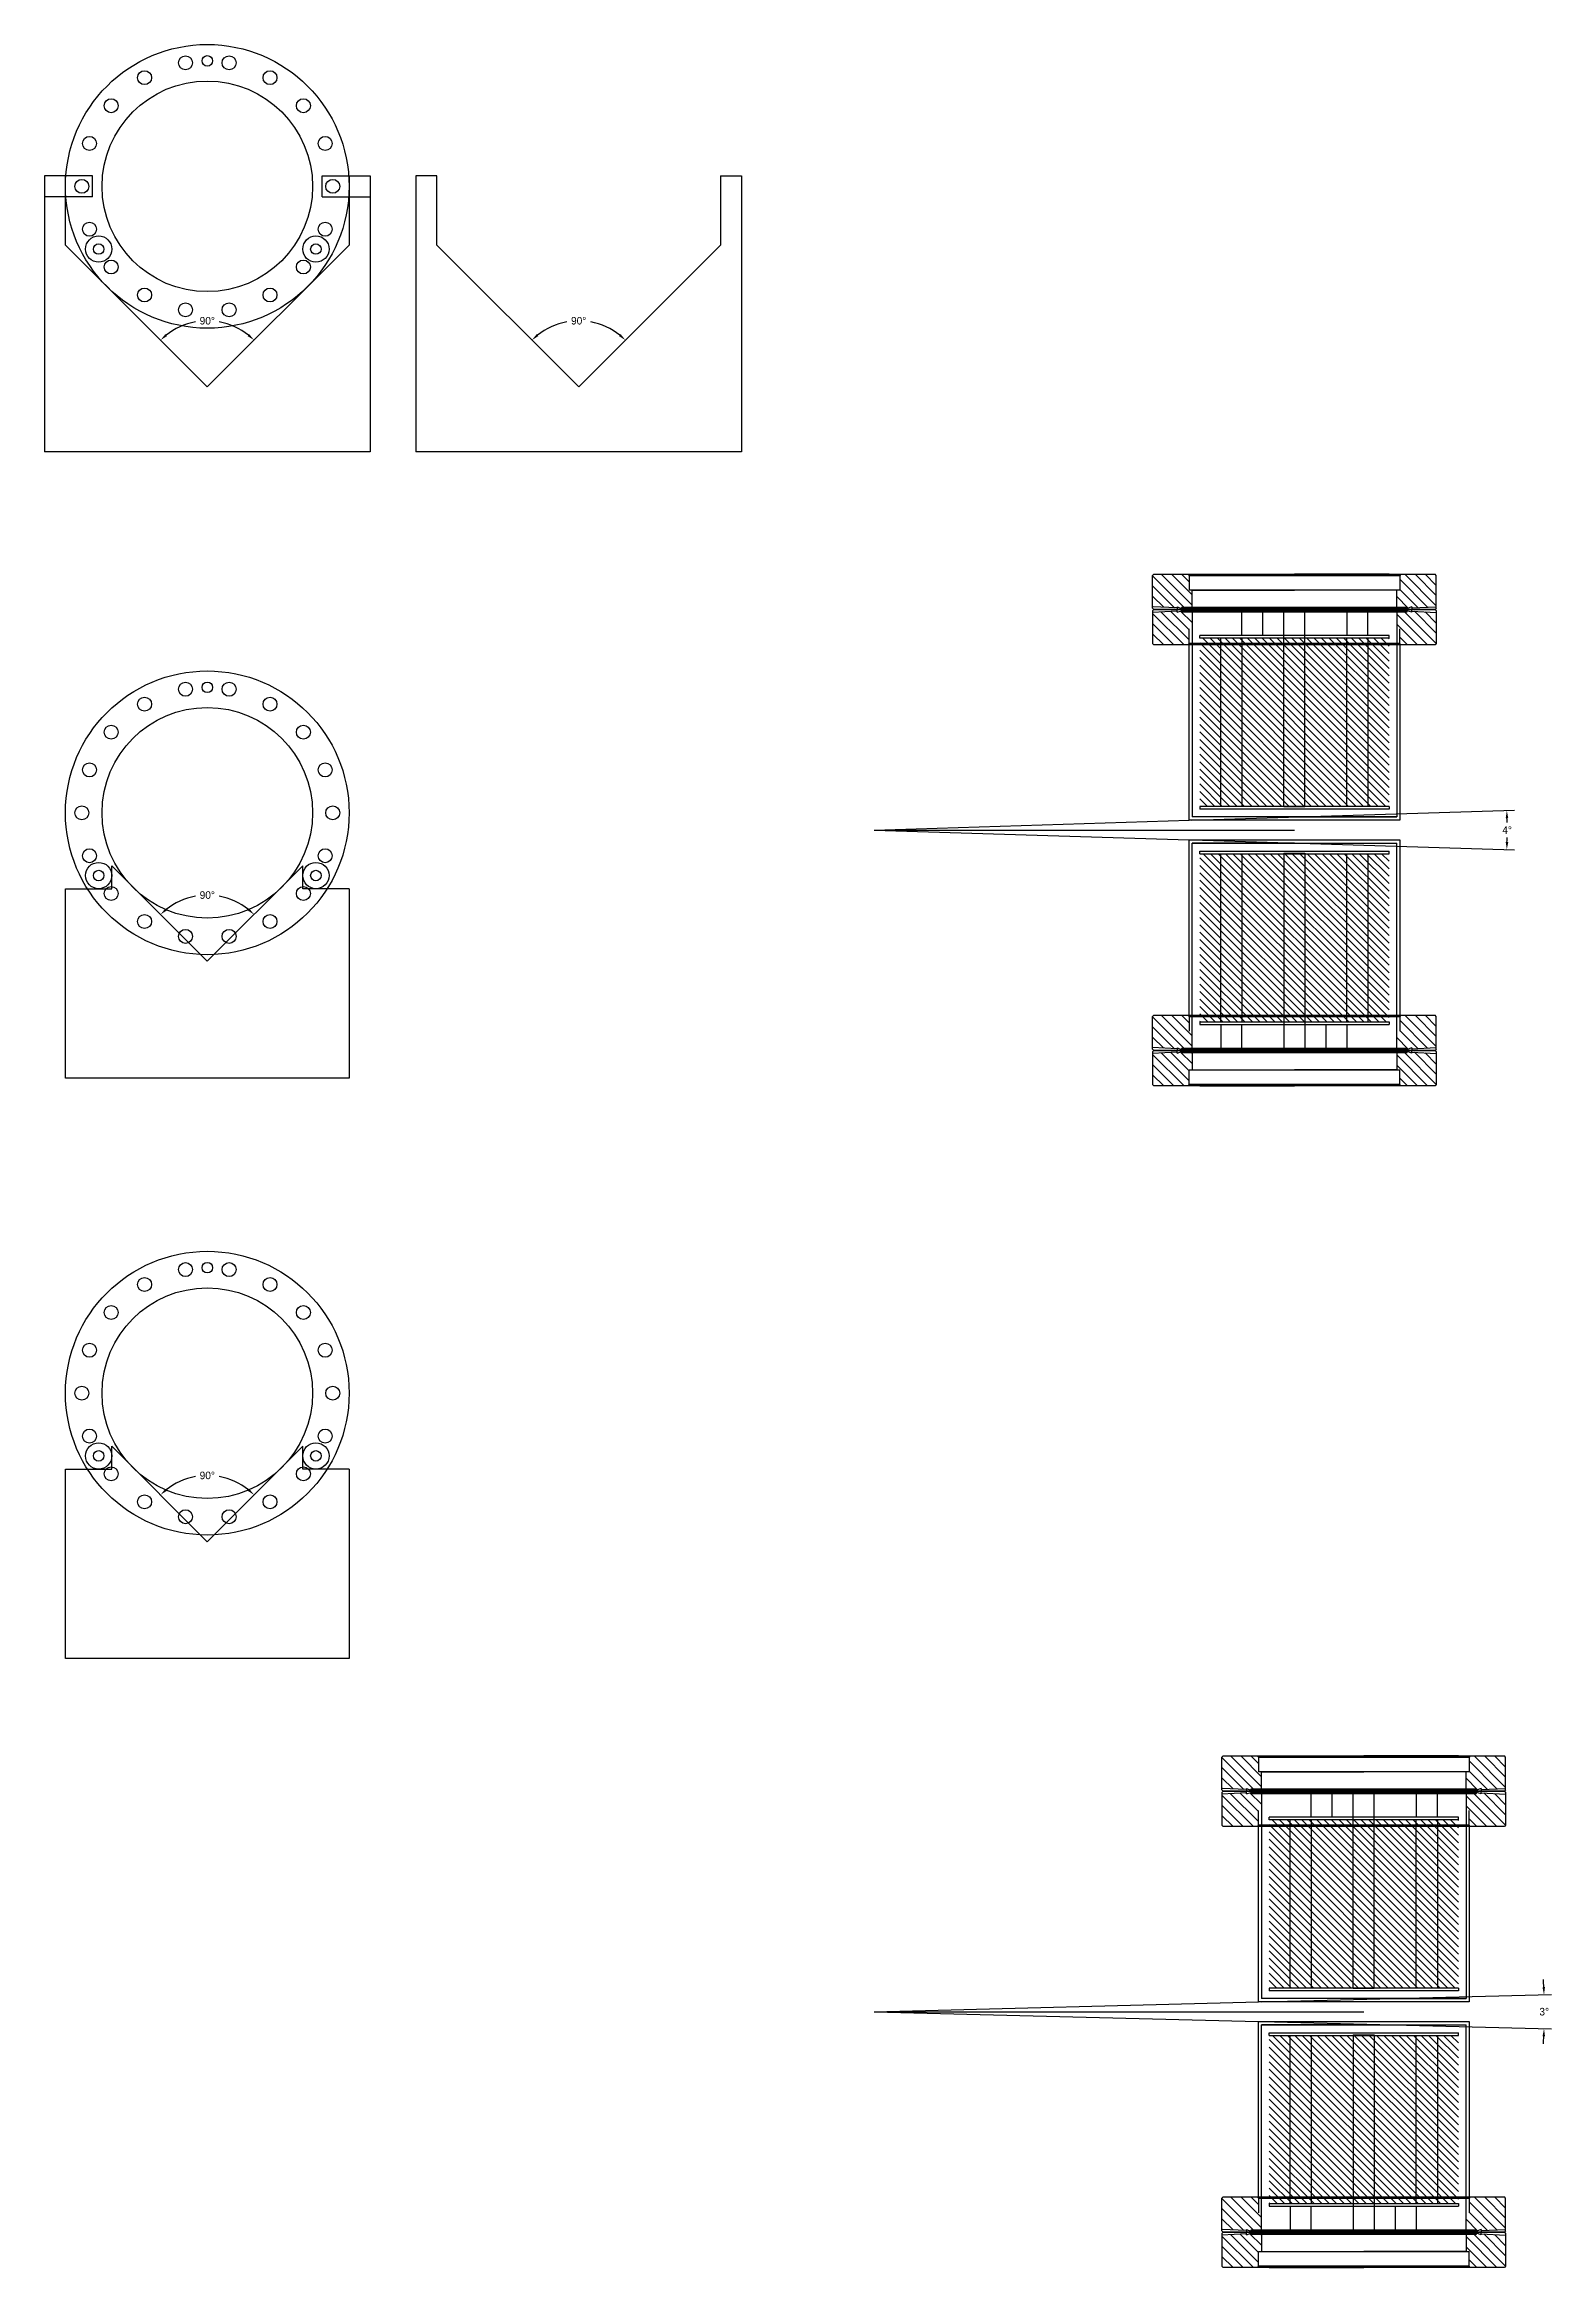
# Model space of a CAD drawing. Header units: inches. Extents: x 40 to 191, y -21 to 51.
# Drawn here: x 83.7 to 119.6, y -20.7 to 32.2 of the extents above; entities that cross this region are included whole.
import ezdxf

# ---------------------------------------------------------------- set-up
doc = ezdxf.new("R2010")
doc.units = ezdxf.units.IN
doc.header["$MEASUREMENT"] = 0
doc.dimstyles.get("Standard").update_dxf_attribs({"dimtxt": 0.18, "dimasz": 0.18, "dimexe": 0.18, "dimexo": 0.0625, "dimgap": 0.09, "dimtad": 0, "dimtih": 1, "dimtoh": 1, "dimdec": 4, "dimzin": 0, "dimdsep": 46, "dimtxsty": 'Standard', "dimcen": 0.09, "dimadec": 0, "dimazin": 0, "dimtfac": 1, "dimtdec": 4, "dimtofl": 0, "dimtmove": 0, "dimatfit": 3, "dimfxl": 1, "dimtolj": 1, "dimtzin": 0, "dimarcsym": 0})

msp = doc.modelspace()

# ---------------------------------------------------------------- blocks, each defined once
blk = doc.blocks.new('*D22')
at = {"color": 0, "lineweight": -2, "transparency": 16777216}
for start, end in [(100.4255, 128.4482), (51.5518, 79.5745)]:
    blk.add_arc((87.615, -3.413), 1.575, start, end, dxfattribs=at)
at = {"color": 0, "transparency": 16777216}
for points in [[(86.655, -2.202), (86.615, -2.157), (86.501, -2.299)], [(88.614, -2.157), (88.574, -2.202), (88.728, -2.299)]]:
    blk.add_solid(points, dxfattribs=at)
at = {"layer": 'Defpoints', "color": 0, "transparency": 16777216}
for p in [(85.342, -1.141), (89.887, -1.141), (88.022, -1.892), (87.615, -3.413), (87.615, -3.413)]:
    blk.add_point(p, dxfattribs=at)
at = {"color": 0, "transparency": 16777216, "insert": (87.615, -1.838), "char_height": 0.18, "attachment_point": 5}
blk.add_mtext('\\A1;90°', dxfattribs=at)
blk = doc.blocks.new('*D23')
at = {"color": 0, "lineweight": -2, "transparency": 16777216}
for p, q in [((112.691, -14.362), (119.602, -14.186)), ((112.691, -14.829), (119.602, -15.004))]:
    blk.add_line(p, q, dxfattribs=at)
for start, end in [(2.1001, 2.747), (357.2529, 357.8998)]:
    blk.add_arc((103.484, -14.595), 15.943, start, end, dxfattribs=at)
at = {"color": 0, "transparency": 16777216}
for points in [[(119.446, -14.01), (119.386, -14.012), (119.422, -14.191)], [(119.386, -15.179), (119.446, -15.18), (119.422, -15)]]:
    blk.add_solid(points, dxfattribs=at)
at = {"layer": 'Defpoints', "color": 0, "transparency": 16777216}
for p in [(103.484, -14.595), (103.484, -14.595), (112.629, -14.363), (119.426, -14.73), (112.628, -14.827)]:
    blk.add_point(p, dxfattribs=at)
at = {"color": 0, "transparency": 16777216, "insert": (119.427, -14.595), "char_height": 0.18, "attachment_point": 5}
blk.add_mtext('\\A1;3°', dxfattribs=at)
blk = doc.blocks.new('*D20')
at = {"color": 0, "lineweight": -2, "transparency": 16777216}
for start, end in [(100.4255, 128.4482), (51.5518, 79.5745)]:
    blk.add_arc((87.615, 24.055), 1.575, start, end, dxfattribs=at)
at = {"color": 0, "transparency": 16777216}
for points in [[(86.655, 25.266), (86.615, 25.311), (86.501, 25.169)], [(88.614, 25.311), (88.574, 25.266), (88.728, 25.169)]]:
    blk.add_solid(points, dxfattribs=at)
at = {"layer": 'Defpoints', "color": 0, "transparency": 16777216}
for p in [(84.24, 27.43), (90.99, 27.43), (88.022, 25.577), (87.615, 24.055), (87.615, 24.055)]:
    blk.add_point(p, dxfattribs=at)
at = {"color": 0, "transparency": 16777216, "insert": (87.615, 25.63), "char_height": 0.18, "attachment_point": 5}
blk.add_mtext('\\A1;90°', dxfattribs=at)
blk = doc.blocks.new('*D21')
at = {"color": 0, "lineweight": -2, "transparency": 16777216}
for start, end in [(100.4255, 128.4482), (51.5518, 79.5745)]:
    blk.add_arc((87.615, 10.393), 1.575, start, end, dxfattribs=at)
at = {"color": 0, "transparency": 16777216}
for points in [[(86.655, 11.604), (86.615, 11.649), (86.501, 11.506)], [(88.614, 11.649), (88.574, 11.604), (88.728, 11.506)]]:
    blk.add_solid(points, dxfattribs=at)
at = {"layer": 'Defpoints', "color": 0, "transparency": 16777216}
for p in [(85.342, 12.665), (89.887, 12.665), (88.022, 11.914), (87.615, 10.393), (87.615, 10.393)]:
    blk.add_point(p, dxfattribs=at)
at = {"color": 0, "transparency": 16777216, "insert": (87.615, 11.968), "char_height": 0.18, "attachment_point": 5}
blk.add_mtext('\\A1;90°', dxfattribs=at)
blk = doc.blocks.new('*D24')
at = {"color": 0, "lineweight": -2, "transparency": 16777216}
for p, q in [((111.041, 13.749), (118.717, 13.986)), ((111.041, 13.281), (118.717, 13.043))]:
    blk.add_line(p, q, dxfattribs=at)
for start, end in [(0.6848, 1.0882), (358.9117, 359.3151)]:
    blk.add_arc((103.484, 13.515), 15.06, start, end, dxfattribs=at)
at = {"color": 0, "transparency": 16777216}
for points in [[(118.511, 13.8), (118.571, 13.802), (118.537, 13.981)], [(118.571, 13.228), (118.511, 13.23), (118.537, 13.049)]]:
    blk.add_solid(points, dxfattribs=at)
at = {"layer": 'Defpoints', "color": 0, "transparency": 16777216}
for p in [(103.484, 13.515), (103.484, 13.515), (110.978, 13.283), (110.979, 13.747), (118.543, 13.36)]:
    blk.add_point(p, dxfattribs=at)
at = {"color": 0, "transparency": 16777216, "insert": (118.544, 13.515), "char_height": 0.18, "attachment_point": 5}
blk.add_mtext('\\A1;4°', dxfattribs=at)
blk = doc.blocks.new('*D35')
at = {"color": 0, "lineweight": -2, "transparency": 16777216}
for start, end in [(100.4255, 128.4482), (51.5518, 79.5745)]:
    blk.add_arc((96.452, 24.055), 1.575, start, end, dxfattribs=at)
at = {"color": 0, "transparency": 16777216}
for points in [[(95.492, 25.266), (95.452, 25.311), (95.338, 25.169)], [(97.451, 25.311), (97.411, 25.266), (97.565, 25.169)]]:
    blk.add_solid(points, dxfattribs=at)
at = {"layer": 'Defpoints', "color": 0, "transparency": 16777216}
for p in [(93.077, 27.43), (99.827, 27.43), (96.859, 25.577), (96.452, 24.055), (96.452, 24.055)]:
    blk.add_point(p, dxfattribs=at)
at = {"color": 0, "transparency": 16777216, "insert": (96.452, 25.63), "char_height": 0.18, "attachment_point": 5}
blk.add_mtext('\\A1;90°', dxfattribs=at)

# ---------------------------------------------------------------- dimensions: what is measured, and where the dimension line sits
for base, line1, line2, picture, middle in [((88.02218, 25.57663), ((87.61455, 24.05533), (90.98955, 27.43033)), ((87.61455, 24.05533), (84.23955, 27.43033)), '*D20', (87.61455, 25.63029)), ((96.8593, 25.57663), ((96.45167, 24.05533), (99.82667, 27.43033)), ((96.45167, 24.05533), (93.07667, 27.43033)), '*D35', (96.45167, 25.63029)), ((118.54328, 13.3596), ((103.48372, 13.51496), (110.97832, 13.28295)), ((103.48372, 13.51496), (110.97873, 13.74696)), '*D24', (118.54408, 13.51494)), ((88.02218, 11.91397), ((87.61455, 10.39268), (89.8867, 12.66483)), ((87.61455, 10.39268), (85.3424, 12.66483)), '*D21', (87.61455, 11.96764)), ((88.02218, -1.89163), ((87.61455, -3.41293), (89.8867, -1.14078)), ((87.61455, -3.41293), (85.3424, -1.14078)), '*D22', (87.61455, -1.83797)), ((119.42619, -14.7301), ((103.48372, -14.5953), (112.62832, -14.8273)), ((103.48372, -14.5953), (112.62873, -14.3633)), '*D23', (119.42676, -14.59531))]:
    dim = msp.add_angular_dim_2l(base=base, line1=line1, line2=line2, dimstyle='Standard')
    dim.commit()
    dim.dimension.update_dxf_attribs({"geometry": picture, "text_midpoint": middle})

# ---------------------------------------------------------------- hatches: boundary and pattern name
h = msp.add_hatch()
h.set_pattern_fill('ANSI31', color=1, angle=270)
h.set_pattern_definition([(315, (139.7899, -7.05041), (0.08838835, 0.08838835), [])])
h.paths.add_polyline_path([(115.73372, 14.07796), (115.73372, 18.07796), (115.23372, 18.07796), (115.23372, 14.07796)])
h.paths.add_polyline_path([(115.23372, 14.07796), (115.23372, 18.07796), (114.73372, 18.07796), (114.73372, 14.07796)])
h.paths.add_polyline_path([(114.73372, 14.07796), (114.73372, 18.07796), (112.23372, 18.07796), (112.23372, 14.07796)])
h.paths.add_polyline_path([(112.23372, 14.07796), (112.23372, 18.07796), (111.73372, 18.07796), (111.73372, 14.07796)])
h.paths.add_polyline_path([(111.73372, 14.07796), (111.73372, 18.07796), (111.23372, 18.07796), (111.23372, 14.07796)])
h = msp.add_hatch()
h.set_pattern_fill('ANSI31', color=1, angle=90)
h.set_pattern_definition([(135, (87.17755, 34.08032), (-0.08838835, -0.08838835), [])])
h.paths.add_polyline_path([(111.23372, 12.95196), (111.23372, 8.95196), (111.73372, 8.95196), (111.73372, 12.95196)])
h.paths.add_polyline_path([(111.73372, 12.95196), (111.73372, 8.95196), (112.23372, 8.95196), (112.23372, 12.95196)])
h.paths.add_polyline_path([(112.23372, 12.95196), (112.23372, 8.95196), (114.73372, 8.95196), (114.73372, 12.95196)])
h.paths.add_polyline_path([(114.73372, 12.95196), (114.73372, 8.95196), (115.23372, 8.95196), (115.23372, 12.95196)])
h.paths.add_polyline_path([(115.23372, 12.95196), (115.23372, 8.95196), (115.73372, 8.95196), (115.73372, 12.95196)])
h = msp.add_hatch()
h.set_pattern_fill('ANSI31', color=1, angle=270)
h.set_pattern_definition([(315, (141.4399, -35.16066), (0.08838835, 0.08838835), [])])
h.paths.add_polyline_path([(117.38372, -14.0323), (117.38372, -10.0323), (116.88372, -10.0323), (116.88372, -14.0323)])
h.paths.add_polyline_path([(116.88372, -14.0323), (116.88372, -10.0323), (116.38372, -10.0323), (116.38372, -14.0323)])
h.paths.add_polyline_path([(116.38372, -14.0323), (116.38372, -10.0323), (113.88372, -10.0323), (113.88372, -14.0323)])
h.paths.add_polyline_path([(113.88372, -14.0323), (113.88372, -10.0323), (113.38372, -10.0323), (113.38372, -14.0323)])
h.paths.add_polyline_path([(113.38372, -14.0323), (113.38372, -10.0323), (112.88372, -10.0323), (112.88372, -14.0323)])
h = msp.add_hatch()
h.set_pattern_fill('ANSI31', color=1, angle=90)
h.set_pattern_definition([(135, (88.82755, 5.97006), (-0.08838835, -0.08838835), [])])
h.paths.add_polyline_path([(112.88372, -15.1583), (112.88372, -19.1583), (113.38372, -19.1583), (113.38372, -15.1583)])
h.paths.add_polyline_path([(113.38372, -15.1583), (113.38372, -19.1583), (113.88372, -19.1583), (113.88372, -15.1583)])
h.paths.add_polyline_path([(113.88372, -15.1583), (113.88372, -19.1583), (116.38372, -19.1583), (116.38372, -15.1583)])
h.paths.add_polyline_path([(116.38372, -15.1583), (116.38372, -19.1583), (116.88372, -19.1583), (116.88372, -15.1583)])
h.paths.add_polyline_path([(116.88372, -15.1583), (116.88372, -19.1583), (117.38372, -19.1583), (117.38372, -15.1583)])

# ---------------------------------------------------------------- linework, layer by layer
for p, q in [((83.73955, 29.07831), (83.73955, 22.51331)), ((84.88005, 29.07831), (83.73955, 29.07831)), ((84.88005, 28.57831), (83.73955, 28.57831)), ((84.23955, 27.43033), (84.23955, 29.07831)), ((84.88005, 28.57831), (84.88005, 29.07831)), ((90.34905, 28.57831), (90.34905, 29.07831)), ((90.34905, 29.07831), (91.48955, 29.07831)), ((90.34905, 28.57831), (91.48955, 28.57831)), ((90.98955, 29.07831), (90.98955, 27.43033)), ((91.48955, 29.07831), (91.48955, 22.51331)), ((92.57667, 29.07831), (92.57667, 22.51331)), ((93.07667, 29.07831), (92.57667, 29.07831)), ((93.07667, 27.43033), (93.07667, 29.07831)), ((99.82667, 29.07831), (99.82667, 27.43033)), ((99.82667, 29.07831), (100.32667, 29.07831)), ((100.32667, 29.07831), (100.32667, 22.51331)), ((87.61455, 24.05533), (84.23955, 27.43033)), ((87.61455, 24.05533), (90.98955, 27.43033)), ((89.53349, 27.21813), (89.53349, 27.21813)), ((96.45167, 24.05533), (93.07667, 27.43033)), ((96.45167, 24.05533), (99.82667, 27.43033)), ((91.48955, 22.51331), (83.73955, 22.51331)), ((100.32667, 22.51331), (92.57667, 22.51331)), ((115.73372, 19.59996), (113.48372, 19.59996)), ((111.04872, 19.21996), (113.48372, 19.21996)), ((113.48373, 18.75996), (111.90033, 18.75996)), ((113.23373, 14.06496), (113.23373, 18.75996)), ((116.82858, 18.75996), (113.48373, 18.75996)), ((113.48373, 18.75996), (115.06713, 18.75996)), ((113.73373, 14.06496), (113.73373, 18.75996)), ((111.04873, 18.29996), (111.04873, 13.82996)), ((115.91873, 18.29996), (115.91873, 13.82996)), ((110.97873, 13.82996), (110.97873, 17.94996)), ((115.98873, 17.94996), (115.98873, 13.82996)), ((110.97873, 13.74696), (110.97873, 13.82996)), ((113.48373, 13.82996), (111.04873, 13.82996)), ((113.48373, 14.06496), (113.23373, 14.06496)), ((113.73373, 14.06496), (113.48373, 14.06496)), ((113.48373, 13.82996), (115.91873, 13.82996)), ((115.91873, 13.82996), (113.48373, 13.82996)), ((115.98873, 13.82996), (115.98912, 13.74696)), ((103.48372, 13.51496), (110.97873, 13.74696)), ((103.48372, 13.51496), (113.48372, 13.51496)), ((103.48372, 13.51496), (110.97832, 13.28295)), ((110.97871, 13.19996), (110.97832, 13.28295)), ((110.97832, 13.28295), (115.98871, 13.28295)), ((115.98912, 13.74696), (110.97873, 13.74696)), ((115.98871, 13.28295), (115.98871, 13.19996)), ((110.97871, 9.07996), (110.97871, 13.19996)), ((113.48371, 13.19996), (111.04871, 13.19996)), ((111.04871, 8.72996), (111.04871, 13.19996)), ((111.04871, 13.19996), (113.48371, 13.19996)), ((113.23372, 12.96496), (113.23372, 8.26996)), ((113.23372, 12.96496), (113.48372, 12.96496)), ((113.48371, 13.19996), (115.91871, 13.19996)), ((113.48372, 12.96496), (113.73372, 12.96496)), ((113.73372, 12.96496), (113.73372, 8.26996)), ((115.91871, 8.72996), (115.91871, 13.19996)), ((115.98871, 13.19996), (115.98871, 9.07996)), ((87.61455, 10.39268), (85.3424, 12.66483)), ((85.3424, 12.12045), (85.3424, 12.66483)), ((87.61455, 10.39268), (89.8867, 12.66483)), ((89.53349, 12.31502), (89.53349, 12.31502)), ((89.8867, 12.12045), (89.8867, 12.66483)), ((84.23955, 7.6102), (84.23955, 12.12045)), ((84.23955, 12.12045), (85.3424, 12.12045)), ((90.98955, 12.12045), (89.8867, 12.12045)), ((90.98955, 12.12045), (90.98955, 7.6102)), ((110.13887, 8.26996), (113.48372, 8.26996)), ((113.48372, 8.26996), (111.90032, 8.26996)), ((113.48372, 8.26996), (115.06712, 8.26996)), ((90.98955, 7.6102), (84.23955, 7.6102)), ((111.23372, 7.42996), (113.48372, 7.42996)), ((115.91872, 7.80996), (113.48372, 7.80996)), ((87.61455, -3.41293), (85.3424, -1.14078)), ((85.3424, -1.68515), (85.3424, -1.14078)), ((87.61455, -3.41293), (89.8867, -1.14078)), ((89.53349, -1.49058), (89.53349, -1.49058)), ((89.8867, -1.68515), (89.8867, -1.14078)), ((84.23955, -6.1954), (84.23955, -1.68515)), ((84.23955, -1.68515), (85.3424, -1.68515)), ((90.98955, -1.68515), (89.8867, -1.68515)), ((90.98955, -1.68515), (90.98955, -6.1954)), ((90.98955, -6.1954), (84.23955, -6.1954)), ((112.69872, -8.8903), (115.13372, -8.8903)), ((117.38372, -8.5103), (115.13372, -8.5103)), ((115.13373, -9.3503), (113.55033, -9.3503)), ((114.88373, -14.0453), (114.88373, -9.3503)), ((118.47858, -9.3503), (115.13373, -9.3503)), ((115.13373, -9.3503), (116.71713, -9.3503)), ((115.38373, -14.0453), (115.38373, -9.3503)), ((112.69873, -9.8103), (112.69873, -14.2803)), ((117.56873, -9.8103), (117.56873, -14.2803)), ((112.62873, -14.2803), (112.62873, -10.1603)), ((117.63873, -10.1603), (117.63873, -14.2803)), ((115.13373, -14.0453), (114.88373, -14.0453)), ((115.38373, -14.0453), (115.13373, -14.0453)), ((103.48372, -14.5953), (112.62873, -14.3633)), ((103.48372, -14.5953), (115.13372, -14.5953)), ((103.48372, -14.5953), (112.62832, -14.8273)), ((112.62873, -14.3633), (112.62873, -14.2803)), ((117.63912, -14.3633), (112.62873, -14.3633)), ((115.13373, -14.2803), (112.69873, -14.2803)), ((115.13373, -14.2803), (117.56873, -14.2803)), ((117.56873, -14.2803), (115.13373, -14.2803)), ((117.63873, -14.2803), (117.63912, -14.3633)), ((112.62871, -14.9103), (112.62832, -14.8273)), ((112.62832, -14.8273), (117.63871, -14.8273)), ((112.62871, -19.0303), (112.62871, -14.9103)), ((115.13371, -14.9103), (112.69871, -14.9103)), ((112.69871, -19.3803), (112.69871, -14.9103)), ((112.69871, -14.9103), (115.13371, -14.9103)), ((114.88372, -15.1453), (114.88372, -19.8403)), ((114.88372, -15.1453), (115.13372, -15.1453)), ((115.13371, -14.9103), (117.56871, -14.9103)), ((115.13372, -15.1453), (115.38372, -15.1453)), ((115.38372, -15.1453), (115.38372, -19.8403)), ((117.56871, -19.3803), (117.56871, -14.9103)), ((117.63871, -14.8273), (117.63871, -14.9103)), ((117.63871, -14.9103), (117.63871, -19.0303)), ((111.78887, -19.8403), (115.13372, -19.8403)), ((115.13372, -19.8403), (113.55032, -19.8403)), ((115.13372, -19.8403), (116.71712, -19.8403)), ((117.56872, -20.3003), (115.13372, -20.3003)), ((112.88372, -20.6803), (115.13372, -20.6803))]:
    msp.add_line(p, q)
at = {"color": 7, "linetype": 'Continuous'}
for p, q in [((110.10872, 19.56996), (110.13872, 19.59996)), ((110.10872, 18.82866), (110.10872, 19.56996)), ((110.13872, 19.59996), (116.82872, 19.59996)), ((110.94872, 19.59996), (110.97872, 19.56996)), ((110.97872, 19.56996), (115.98872, 19.56996)), ((110.97872, 19.56996), (110.97872, 19.21996)), ((116.01872, 19.59996), (115.98872, 19.56996)), ((115.98872, 19.56996), (115.98872, 19.21996)), ((116.85872, 19.56996), (116.82872, 19.59996)), ((116.85872, 18.82866), (116.85872, 19.56996)), ((115.98872, 19.21996), (110.97872, 19.21996)), ((111.04872, 18.80996), (111.04872, 19.21996)), ((115.91872, 18.80996), (115.91872, 19.21996)), ((110.69372, 18.798), (110.10872, 18.82866)), ((110.69373, 18.72191), (110.10873, 18.69125)), ((110.10873, 18.69125), (110.10873, 17.94996)), ((110.10887, 18.78996), (110.10887, 18.82865)), ((110.13887, 18.75996), (110.10887, 18.78996)), ((110.10887, 18.72996), (110.13888, 18.75996)), ((110.10887, 18.72996), (110.10887, 18.69126)), ((110.13887, 18.75996), (116.82858, 18.75996)), ((116.82858, 18.75996), (110.13888, 18.75996)), ((110.69372, 18.82417), (110.79872, 18.78596)), ((110.69372, 18.82417), (110.69372, 18.798)), ((110.69373, 18.69574), (110.79873, 18.73396)), ((110.69373, 18.69574), (110.69373, 18.72191)), ((110.6939, 18.79799), (110.6939, 18.75996)), ((110.6939, 18.72192), (110.6939, 18.75996)), ((116.16872, 18.80996), (110.79872, 18.80996)), ((110.79872, 18.80996), (110.79872, 18.78596)), ((116.16872, 18.78596), (110.79872, 18.78596)), ((110.79873, 18.70996), (110.79873, 18.73396)), ((110.79873, 18.73396), (116.16873, 18.73396)), ((110.79873, 18.70996), (116.16873, 18.70996)), ((111.04873, 18.70996), (111.04873, 18.29996)), ((115.91873, 18.70996), (115.91873, 18.29996)), ((116.27372, 18.82417), (116.16872, 18.78596)), ((116.16872, 18.80996), (116.16872, 18.78596)), ((116.27373, 18.69574), (116.16873, 18.73396)), ((116.16873, 18.70996), (116.16873, 18.73396)), ((116.27355, 18.79799), (116.27355, 18.75996)), ((116.27355, 18.72192), (116.27355, 18.75996)), ((116.27372, 18.798), (116.85872, 18.82866)), ((116.27372, 18.82417), (116.27372, 18.798)), ((116.27373, 18.72191), (116.85873, 18.69125)), ((116.27373, 18.69574), (116.27373, 18.72191)), ((116.85858, 18.78996), (116.82858, 18.75996)), ((116.82858, 18.75996), (116.85859, 18.72996)), ((116.85858, 18.78996), (116.85858, 18.82865)), ((116.85859, 18.72996), (116.85859, 18.69126)), ((116.85873, 18.69125), (116.85873, 17.94996)), ((110.97873, 17.94996), (110.97873, 18.29996)), ((115.98873, 17.94996), (115.98873, 18.29996)), ((110.10873, 17.94996), (110.13873, 17.91996)), ((116.82873, 17.91996), (110.13873, 17.91996)), ((110.94873, 17.91996), (110.97873, 17.94996)), ((115.98873, 17.94996), (110.97873, 17.94996)), ((116.01873, 17.91996), (115.98873, 17.94996)), ((116.85873, 17.94996), (116.82873, 17.91996)), ((110.10871, 9.07996), (110.13871, 9.10996)), ((110.10871, 8.33866), (110.10871, 9.07996)), ((110.13871, 9.10996), (116.82871, 9.10996)), ((110.94871, 9.10996), (110.97871, 9.07996)), ((110.97871, 9.07996), (115.98871, 9.07996)), ((110.97871, 9.07996), (110.97871, 8.72996)), ((116.01871, 9.10996), (115.98871, 9.07996)), ((115.98871, 9.07996), (115.98871, 8.72996)), ((116.85871, 9.07996), (116.82871, 9.10996)), ((116.85871, 8.33866), (116.85871, 9.07996)), ((111.04871, 8.31996), (111.04871, 8.72996)), ((115.91871, 8.31996), (115.91871, 8.72996)), ((110.69371, 8.308), (110.10871, 8.33866)), ((110.69372, 8.23191), (110.10872, 8.20125)), ((110.10872, 8.20125), (110.10872, 7.45996)), ((110.10886, 8.29996), (110.10886, 8.33865)), ((110.13886, 8.26996), (110.10886, 8.29996)), ((110.10887, 8.23996), (110.13887, 8.26996)), ((110.10887, 8.23996), (110.10887, 8.20126)), ((110.13886, 8.26996), (116.82857, 8.26996)), ((116.82858, 8.26996), (110.13887, 8.26996)), ((110.69371, 8.33417), (110.79871, 8.29596)), ((110.69371, 8.33417), (110.69371, 8.308)), ((110.69372, 8.20574), (110.79872, 8.24396)), ((110.69372, 8.20574), (110.69372, 8.23191)), ((110.69389, 8.30799), (110.69389, 8.26996)), ((110.6939, 8.23192), (110.6939, 8.26996)), ((116.16871, 8.31996), (110.79871, 8.31996)), ((110.79871, 8.31996), (110.79871, 8.29596)), ((116.16871, 8.29596), (110.79871, 8.29596)), ((110.79872, 8.21996), (110.79872, 8.24396)), ((110.79872, 8.24396), (116.16872, 8.24396)), ((110.79872, 8.21996), (116.16872, 8.21996)), ((111.04872, 8.21996), (111.04872, 7.80996)), ((115.91872, 8.21996), (115.91872, 7.80996)), ((116.27371, 8.33417), (116.16871, 8.29596)), ((116.16871, 8.31996), (116.16871, 8.29596)), ((116.27372, 8.20574), (116.16872, 8.24396)), ((116.16872, 8.21996), (116.16872, 8.24396)), ((116.27354, 8.30799), (116.27354, 8.26996)), ((116.27355, 8.23192), (116.27355, 8.26996)), ((116.27371, 8.308), (116.85871, 8.33866)), ((116.27371, 8.33417), (116.27371, 8.308)), ((116.27372, 8.23191), (116.85872, 8.20125)), ((116.27372, 8.20574), (116.27372, 8.23191)), ((116.85857, 8.29996), (116.82857, 8.26996)), ((116.82858, 8.26996), (116.85858, 8.23996)), ((116.85857, 8.29996), (116.85857, 8.33865)), ((116.85858, 8.23996), (116.85858, 8.20126)), ((116.85872, 8.20125), (116.85872, 7.45996)), ((110.10872, 7.45996), (110.13872, 7.42996)), ((116.82872, 7.42996), (110.13872, 7.42996)), ((110.94872, 7.42996), (110.97872, 7.45996)), ((110.97872, 7.45996), (110.97872, 7.80996)), ((110.97872, 7.80996), (115.98872, 7.80996)), ((115.98872, 7.45996), (110.97872, 7.45996)), ((115.98872, 7.45996), (115.98872, 7.80996)), ((116.01872, 7.42996), (115.98872, 7.45996)), ((116.85872, 7.45996), (116.82872, 7.42996)), ((111.75872, -8.5403), (111.78872, -8.5103)), ((111.75872, -9.28159), (111.75872, -8.5403)), ((111.78872, -8.5103), (118.47872, -8.5103)), ((112.59872, -8.5103), (112.62872, -8.5403)), ((112.62872, -8.5403), (117.63872, -8.5403)), ((112.62872, -8.5403), (112.62872, -8.8903)), ((117.63872, -8.8903), (112.62872, -8.8903)), ((112.69872, -9.3003), (112.69872, -8.8903)), ((117.56872, -9.3003), (117.56872, -8.8903)), ((117.66872, -8.5103), (117.63872, -8.5403)), ((117.63872, -8.5403), (117.63872, -8.8903)), ((118.50872, -8.5403), (118.47872, -8.5103)), ((118.50872, -9.28159), (118.50872, -8.5403)), ((112.34372, -9.31225), (111.75872, -9.28159)), ((112.34373, -9.38835), (111.75873, -9.41901)), ((111.75873, -9.41901), (111.75873, -10.1603)), ((111.75887, -9.3203), (111.75887, -9.2816)), ((111.78887, -9.3503), (111.75887, -9.3203)), ((111.75887, -9.3803), (111.78888, -9.3503)), ((111.75887, -9.3803), (111.75887, -9.419)), ((111.78887, -9.3503), (118.47858, -9.3503)), ((118.47858, -9.3503), (111.78888, -9.3503)), ((112.34372, -9.28608), (112.44872, -9.3243)), ((112.34372, -9.28608), (112.34372, -9.31225)), ((112.34373, -9.41452), (112.44873, -9.3763)), ((112.34373, -9.41452), (112.34373, -9.38835)), ((112.3439, -9.31226), (112.3439, -9.3503)), ((112.3439, -9.38834), (112.3439, -9.3503)), ((117.81872, -9.3003), (112.44872, -9.3003)), ((112.44872, -9.3003), (112.44872, -9.3243)), ((117.81872, -9.3243), (112.44872, -9.3243)), ((112.44873, -9.4003), (112.44873, -9.3763)), ((112.44873, -9.3763), (117.81873, -9.3763)), ((112.44873, -9.4003), (117.81873, -9.4003)), ((112.69873, -9.4003), (112.69873, -9.8103)), ((117.56873, -9.4003), (117.56873, -9.8103)), ((117.92372, -9.28608), (117.81872, -9.3243)), ((117.81872, -9.3003), (117.81872, -9.3243)), ((117.92373, -9.41452), (117.81873, -9.3763)), ((117.81873, -9.4003), (117.81873, -9.3763)), ((117.92355, -9.31226), (117.92355, -9.3503)), ((117.92355, -9.38834), (117.92355, -9.3503)), ((117.92372, -9.31225), (118.50872, -9.28159)), ((117.92372, -9.28608), (117.92372, -9.31225)), ((117.92373, -9.38835), (118.50873, -9.41901)), ((117.92373, -9.41452), (117.92373, -9.38835)), ((118.50858, -9.3203), (118.47858, -9.3503)), ((118.47858, -9.3503), (118.50859, -9.3803)), ((118.50858, -9.3203), (118.50858, -9.2816)), ((118.50859, -9.3803), (118.50859, -9.419)), ((118.50873, -9.41901), (118.50873, -10.1603)), ((112.62873, -10.1603), (112.62873, -9.8103)), ((117.63873, -10.1603), (117.63873, -9.8103)), ((111.75873, -10.1603), (111.78873, -10.1903)), ((118.47873, -10.1903), (111.78873, -10.1903)), ((112.59873, -10.1903), (112.62873, -10.1603)), ((117.63873, -10.1603), (112.62873, -10.1603)), ((117.66873, -10.1903), (117.63873, -10.1603)), ((118.50873, -10.1603), (118.47873, -10.1903)), ((111.75871, -19.0303), (111.78871, -19.0003)), ((111.75871, -19.77159), (111.75871, -19.0303)), ((111.78871, -19.0003), (118.47871, -19.0003)), ((112.59871, -19.0003), (112.62871, -19.0303)), ((112.62871, -19.0303), (117.63871, -19.0303)), ((112.62871, -19.0303), (112.62871, -19.3803)), ((117.66871, -19.0003), (117.63871, -19.0303)), ((117.63871, -19.0303), (117.63871, -19.3803)), ((118.50871, -19.0303), (118.47871, -19.0003)), ((118.50871, -19.77159), (118.50871, -19.0303)), ((112.69871, -19.7903), (112.69871, -19.3803)), ((117.56871, -19.7903), (117.56871, -19.3803)), ((112.34371, -19.80225), (111.75871, -19.77159)), ((112.34372, -19.87835), (111.75872, -19.90901)), ((111.75872, -19.90901), (111.75872, -20.6503)), ((111.75886, -19.8103), (111.75886, -19.7716)), ((111.78886, -19.8403), (111.75886, -19.8103)), ((111.75887, -19.8703), (111.78887, -19.8403)), ((111.75887, -19.8703), (111.75887, -19.909)), ((111.78886, -19.8403), (118.47857, -19.8403)), ((118.47858, -19.8403), (111.78887, -19.8403)), ((112.34371, -19.77608), (112.44871, -19.8143)), ((112.34371, -19.77608), (112.34371, -19.80225)), ((112.34372, -19.90452), (112.44872, -19.8663)), ((112.34372, -19.90452), (112.34372, -19.87835)), ((112.34389, -19.80226), (112.34389, -19.8403)), ((112.3439, -19.87834), (112.3439, -19.8403)), ((117.81871, -19.7903), (112.44871, -19.7903)), ((112.44871, -19.7903), (112.44871, -19.8143)), ((117.81871, -19.8143), (112.44871, -19.8143)), ((112.44872, -19.8903), (112.44872, -19.8663)), ((112.44872, -19.8663), (117.81872, -19.8663)), ((112.44872, -19.8903), (117.81872, -19.8903)), ((112.69872, -19.8903), (112.69872, -20.3003)), ((117.56872, -19.8903), (117.56872, -20.3003)), ((117.92371, -19.77608), (117.81871, -19.8143)), ((117.81871, -19.7903), (117.81871, -19.8143)), ((117.92372, -19.90452), (117.81872, -19.8663)), ((117.81872, -19.8903), (117.81872, -19.8663)), ((117.92354, -19.80226), (117.92354, -19.8403)), ((117.92355, -19.87834), (117.92355, -19.8403)), ((117.92371, -19.80225), (118.50871, -19.77159)), ((117.92371, -19.77608), (117.92371, -19.80225)), ((117.92372, -19.87835), (118.50872, -19.90901)), ((117.92372, -19.90452), (117.92372, -19.87835)), ((118.50857, -19.8103), (118.47857, -19.8403)), ((118.47858, -19.8403), (118.50858, -19.8703)), ((118.50857, -19.8103), (118.50857, -19.7716)), ((118.50858, -19.8703), (118.50858, -19.909)), ((118.50872, -19.90901), (118.50872, -20.6503)), ((112.62872, -20.6503), (112.62872, -20.3003)), ((112.62872, -20.3003), (117.63872, -20.3003)), ((117.63872, -20.6503), (117.63872, -20.3003)), ((111.75872, -20.6503), (111.78872, -20.6803)), ((118.47872, -20.6803), (111.78872, -20.6803)), ((112.59872, -20.6803), (112.62872, -20.6503)), ((117.63872, -20.6503), (112.62872, -20.6503)), ((117.66872, -20.6803), (117.63872, -20.6503)), ((118.50872, -20.6503), (118.47872, -20.6803))]:
    msp.add_line(p, q, dxfattribs=at)
at = {"color": 2, "linetype": 'Continuous'}
for p, q in [((111.04872, 18.86538), (110.31414, 19.59996)), ((111.04872, 19.10694), (110.5557, 19.59996)), ((110.97872, 19.41849), (110.79726, 19.59996)), ((116.85872, 18.85277), (116.11154, 19.59996)), ((116.85872, 19.09433), (116.3531, 19.59996)), ((116.85872, 19.33589), (116.59465, 19.59996)), ((110.86259, 18.80996), (110.10872, 19.56382)), ((110.62962, 18.80136), (110.10872, 19.32226)), ((110.3747, 18.81472), (110.10872, 19.0807)), ((116.19229, 18.79453), (115.91872, 19.0681)), ((116.6521, 18.81783), (115.98872, 19.48121)), ((116.42257, 18.8058), (115.98872, 19.23966)), ((110.11979, 18.82808), (110.10872, 18.83915)), ((110.10873, 18.66714), (110.85591, 17.91996)), ((110.31535, 18.70208), (110.97873, 18.0387)), ((110.54488, 18.71411), (110.97873, 18.28025)), ((110.77516, 18.72538), (111.04873, 18.45181)), ((111.03215, 18.70996), (111.04873, 18.69337)), ((115.93531, 18.80996), (115.91872, 18.82654)), ((115.91873, 18.65453), (116.65331, 17.91996)), ((116.10486, 18.70996), (116.85873, 17.95609)), ((116.33783, 18.71855), (116.85873, 18.19765)), ((116.59275, 18.70519), (116.85873, 18.43921)), ((116.84767, 18.69183), (116.85873, 18.68076)), ((110.10873, 18.42558), (110.61435, 17.91996)), ((110.10873, 18.18402), (110.3728, 17.91996)), ((115.91873, 18.41297), (116.41175, 17.91996)), ((115.98873, 18.10142), (116.17019, 17.91996)), ((110.86258, 8.31996), (110.10871, 9.07382)), ((111.04871, 8.37538), (110.31414, 9.10996)), ((111.04871, 8.61694), (110.55569, 9.10996)), ((110.97871, 8.92849), (110.79725, 9.10996)), ((116.65209, 8.32783), (115.98871, 8.99121)), ((116.85871, 8.36277), (116.11153, 9.10996)), ((116.85871, 8.60433), (116.35309, 9.10996)), ((116.85871, 8.84589), (116.59465, 9.10996)), ((110.62961, 8.31136), (110.10871, 8.83226)), ((110.3747, 8.32472), (110.10871, 8.5907)), ((116.19228, 8.30453), (115.91871, 8.5781)), ((116.42257, 8.3158), (115.98871, 8.74966)), ((110.11978, 8.33808), (110.10871, 8.34915)), ((110.10872, 8.17714), (110.8559, 7.42996)), ((110.10872, 7.93558), (110.61435, 7.42996)), ((110.31534, 8.21208), (110.97872, 7.5487)), ((110.54487, 8.22411), (110.97872, 7.79025)), ((110.77516, 8.23538), (111.04872, 7.96181)), ((111.03214, 8.21996), (111.04872, 8.20337)), ((115.9353, 8.31996), (115.91871, 8.33654)), ((115.91872, 8.16453), (116.6533, 7.42996)), ((116.10486, 8.21996), (116.85872, 7.46609)), ((116.33782, 8.22855), (116.85872, 7.70765)), ((116.59274, 8.21519), (116.85872, 7.94921)), ((116.84766, 8.20183), (116.85872, 8.19076)), ((110.10872, 7.69402), (110.37279, 7.42996)), ((115.91872, 7.92297), (116.41174, 7.42996)), ((115.98872, 7.61142), (116.17018, 7.42996)), ((112.51259, -9.3003), (111.75872, -8.54643)), ((112.27962, -9.30889), (111.75872, -8.78799)), ((112.69872, -9.24488), (111.96414, -8.5103)), ((112.69872, -9.00332), (112.2057, -8.5103)), ((112.62872, -8.69176), (112.44726, -8.5103)), ((118.3021, -9.29242), (117.63872, -8.62904)), ((118.07257, -9.30445), (117.63872, -8.8706)), ((118.50872, -9.25748), (117.76154, -8.5103)), ((118.50872, -9.01592), (118.0031, -8.5103)), ((118.50872, -8.77437), (118.24465, -8.5103)), ((112.0247, -9.29553), (111.75872, -9.02955)), ((111.76979, -9.28217), (111.75872, -9.27111)), ((111.75873, -9.44312), (112.50591, -10.1903)), ((111.96535, -9.40818), (112.62873, -10.07156)), ((112.19488, -9.39615), (112.62873, -9.83)), ((112.42516, -9.38488), (112.69873, -9.65844)), ((112.68215, -9.4003), (112.69873, -9.41688)), ((117.84229, -9.31572), (117.56872, -9.04216)), ((117.58531, -9.3003), (117.56872, -9.28371)), ((117.56873, -9.45572), (118.30331, -10.1903)), ((117.75486, -9.4003), (118.50873, -10.15416)), ((117.98783, -9.39171), (118.50873, -9.91261)), ((118.24275, -9.40507), (118.50873, -9.67105)), ((118.49767, -9.41843), (118.50873, -9.42949)), ((111.75873, -9.68467), (112.26435, -10.1903)), ((111.75873, -9.92623), (112.0228, -10.1903)), ((117.56873, -9.69728), (118.06175, -10.1903)), ((117.63873, -10.00884), (117.82019, -10.1903)), ((112.51258, -19.7903), (111.75871, -19.03643)), ((112.69871, -19.73488), (111.96414, -19.0003)), ((112.69871, -19.49332), (112.20569, -19.0003)), ((112.62871, -19.18176), (112.44725, -19.0003)), ((118.50871, -19.74748), (117.76153, -19.0003)), ((118.50871, -19.50592), (118.00309, -19.0003)), ((118.50871, -19.26437), (118.24465, -19.0003)), ((112.27961, -19.79889), (111.75871, -19.27799)), ((112.0247, -19.78553), (111.75871, -19.51955)), ((117.84228, -19.80572), (117.56871, -19.53216)), ((118.30209, -19.78242), (117.63871, -19.11904)), ((118.07257, -19.79445), (117.63871, -19.3606)), ((111.76978, -19.77217), (111.75871, -19.76111)), ((111.75872, -19.93312), (112.5059, -20.6803)), ((111.96534, -19.89818), (112.62872, -20.56156)), ((112.19487, -19.88615), (112.62872, -20.32)), ((112.42516, -19.87488), (112.69872, -20.14844)), ((112.68214, -19.8903), (112.69872, -19.90688)), ((117.5853, -19.7903), (117.56871, -19.77371)), ((117.56872, -19.94572), (118.3033, -20.6803)), ((117.75486, -19.8903), (118.50872, -20.64416)), ((117.98782, -19.88171), (118.50872, -20.40261)), ((118.24274, -19.89507), (118.50872, -20.16105)), ((118.49766, -19.90843), (118.50872, -19.91949)), ((111.75872, -20.17467), (112.26435, -20.6803)), ((111.75872, -20.41623), (112.02279, -20.6803)), ((117.56872, -20.18728), (118.06174, -20.6803)), ((117.63872, -20.49884), (117.82018, -20.6803))]:
    msp.add_line(p, q, dxfattribs=at)
at = {"color": 2}
for p, q in [((112.23372, 18.14096), (112.23372, 18.80996)), ((112.23372, 18.80996), (112.73372, 18.80996)), ((112.73372, 18.14096), (112.73372, 18.80996)), ((115.23372, 18.80996), (114.73372, 18.80996)), ((114.73372, 18.80996), (114.73372, 18.14096)), ((115.23372, 18.14096), (115.23372, 18.80996)), ((111.73372, 8.88896), (111.73372, 8.21996)), ((112.23372, 8.21996), (112.23372, 8.88896)), ((114.23372, 8.88896), (114.23372, 8.21996)), ((114.73372, 8.88896), (114.73372, 8.21996)), ((111.73372, 8.21996), (112.23372, 8.21996)), ((114.73372, 8.21996), (114.23372, 8.21996)), ((113.88372, -9.9693), (113.88372, -9.3003)), ((113.88372, -9.3003), (114.38372, -9.3003)), ((114.38372, -9.9693), (114.38372, -9.3003)), ((116.88372, -9.3003), (116.38372, -9.3003)), ((116.38372, -9.3003), (116.38372, -9.9693)), ((116.88372, -9.9693), (116.88372, -9.3003)), ((113.38372, -19.2213), (113.38372, -19.8903)), ((113.88372, -19.8903), (113.88372, -19.2213)), ((115.88372, -19.2213), (115.88372, -19.8903)), ((116.38372, -19.2213), (116.38372, -19.8903)), ((113.38372, -19.8903), (113.88372, -19.8903)), ((116.38372, -19.8903), (115.88372, -19.8903))]:
    msp.add_line(p, q, dxfattribs=at)
at = {"color": 3}
for p, q in [((115.73372, 18.14096), (111.23372, 18.14096)), ((111.23372, 18.07796), (111.23372, 18.14096)), ((115.73372, 18.07796), (111.23372, 18.07796)), ((115.73372, 18.07796), (115.73372, 18.14096)), ((115.73372, 14.07796), (111.23372, 14.07796)), ((111.23372, 14.07796), (111.23372, 14.01496)), ((115.73372, 14.01496), (111.23372, 14.01496)), ((115.73372, 14.07796), (115.73372, 14.01496)), ((111.23372, 12.95196), (111.23372, 13.01496)), ((111.23372, 13.01496), (115.73372, 13.01496)), ((111.23372, 12.95196), (115.73372, 12.95196)), ((115.73372, 12.95196), (115.73372, 13.01496)), ((111.23372, 8.95196), (111.23372, 8.88896)), ((111.23372, 8.95196), (115.73372, 8.95196)), ((111.23372, 8.88896), (115.73372, 8.88896)), ((115.73372, 8.95196), (115.73372, 8.88896)), ((117.38372, -9.9693), (112.88372, -9.9693)), ((112.88372, -10.0323), (112.88372, -9.9693)), ((117.38372, -10.0323), (112.88372, -10.0323)), ((117.38372, -10.0323), (117.38372, -9.9693)), ((117.38372, -14.0323), (112.88372, -14.0323)), ((112.88372, -14.0323), (112.88372, -14.0953)), ((117.38372, -14.0953), (112.88372, -14.0953)), ((117.38372, -14.0323), (117.38372, -14.0953)), ((112.88372, -15.1583), (112.88372, -15.0953)), ((112.88372, -15.0953), (117.38372, -15.0953)), ((112.88372, -15.1583), (117.38372, -15.1583)), ((117.38372, -15.1583), (117.38372, -15.0953)), ((112.88372, -19.1583), (112.88372, -19.2213)), ((112.88372, -19.1583), (117.38372, -19.1583)), ((112.88372, -19.2213), (117.38372, -19.2213)), ((117.38372, -19.1583), (117.38372, -19.2213))]:
    msp.add_line(p, q, dxfattribs=at)
at = {"color": 4}
for p, q in [((111.73372, 14.07796), (111.73372, 18.07796)), ((112.23372, 18.07796), (112.23372, 14.07796)), ((114.73372, 14.07796), (114.73372, 18.07796)), ((115.23372, 18.07796), (115.23372, 14.07796)), ((111.73372, 8.95196), (111.73372, 12.95196)), ((112.23372, 12.95196), (112.23372, 8.95196)), ((114.73372, 8.95196), (114.73372, 12.95196)), ((115.23372, 12.95196), (115.23372, 8.95196)), ((113.38372, -14.0323), (113.38372, -10.0323)), ((113.88372, -10.0323), (113.88372, -14.0323)), ((116.38372, -14.0323), (116.38372, -10.0323)), ((116.88372, -10.0323), (116.88372, -14.0323)), ((113.38372, -19.1583), (113.38372, -15.1583)), ((113.88372, -15.1583), (113.88372, -19.1583)), ((116.38372, -19.1583), (116.38372, -15.1583)), ((116.88372, -15.1583), (116.88372, -19.1583))]:
    msp.add_line(p, q, dxfattribs=at)
for centre, radius in [((87.61455, 28.82831), 3.375), ((87.0963, 31.76747), 0.166), ((87.61455, 31.81281), 0.125), ((88.1328, 31.76747), 0.166), ((87.61455, 28.82831), 2.505), ((86.1223, 31.41296), 0.166), ((89.1068, 31.41296), 0.166), ((85.32829, 30.74671), 0.166), ((89.90081, 30.74671), 0.166), ((84.81004, 29.84907), 0.166), ((90.41906, 29.84907), 0.166), ((84.63005, 28.82831), 0.166), ((90.59905, 28.82831), 0.166), ((84.81004, 27.80755), 0.166), ((85.0299, 27.33606), 0.3125), ((90.1992, 27.33606), 0.3125), ((90.41906, 27.80755), 0.166), ((85.0299, 27.33606), 0.125), ((85.32829, 26.90991), 0.166), ((89.90081, 26.90991), 0.166), ((90.1992, 27.33606), 0.125), ((86.1223, 26.24366), 0.166), ((87.0963, 25.88915), 0.166), ((88.1328, 25.88915), 0.166), ((89.1068, 26.24366), 0.166), ((87.61455, 13.9252), 3.375), ((87.0963, 16.86436), 0.166), ((87.61455, 16.9097), 0.125), ((88.1328, 16.86436), 0.166), ((87.61455, 13.9252), 2.505), ((86.1223, 16.50985), 0.166), ((89.1068, 16.50985), 0.166), ((85.32829, 15.8436), 0.166), ((89.90081, 15.8436), 0.166), ((84.81004, 14.94596), 0.166), ((90.41906, 14.94596), 0.166), ((84.63005, 13.9252), 0.166), ((90.59905, 13.9252), 0.166), ((84.81004, 12.90444), 0.166), ((85.0299, 12.43295), 0.3125), ((90.1992, 12.43295), 0.3125), ((90.41906, 12.90444), 0.166), ((85.0299, 12.43295), 0.125), ((85.32829, 12.0068), 0.166), ((89.90081, 12.0068), 0.166), ((90.1992, 12.43295), 0.125), ((86.1223, 11.34055), 0.166), ((87.0963, 10.98604), 0.166), ((88.1328, 10.98604), 0.166), ((89.1068, 11.34055), 0.166), ((87.61455, 0.1196), 3.375), ((87.0963, 3.05876), 0.166), ((87.61455, 3.1041), 0.125), ((88.1328, 3.05876), 0.166), ((86.1223, 2.70425), 0.166), ((89.1068, 2.70425), 0.166), ((87.61455, 0.1196), 2.505), ((85.32829, 2.038), 0.166), ((89.90081, 2.038), 0.166), ((84.81004, 1.14036), 0.166), ((90.41906, 1.14036), 0.166), ((84.63005, 0.1196), 0.166), ((90.59905, 0.1196), 0.166), ((84.81004, -0.90116), 0.166), ((90.41906, -0.90116), 0.166), ((85.0299, -1.37265), 0.3125), ((85.0299, -1.37265), 0.125), ((90.1992, -1.37265), 0.3125), ((90.1992, -1.37265), 0.125), ((85.32829, -1.7988), 0.166), ((89.90081, -1.7988), 0.166), ((86.1223, -2.46506), 0.166), ((89.1068, -2.46506), 0.166), ((87.0963, -2.81956), 0.166), ((88.1328, -2.81956), 0.166)]:
    msp.add_circle(centre, radius)

msp.set_redraw_order([(e.dxf.handle, doc.entitydb.next_handle()) for e in msp.query("TEXT MTEXT ATTDEF DIMENSION ARC_DIMENSION")])  # texts and dimensions are drawn at this point

doc.saveas('drawing.dxf')
